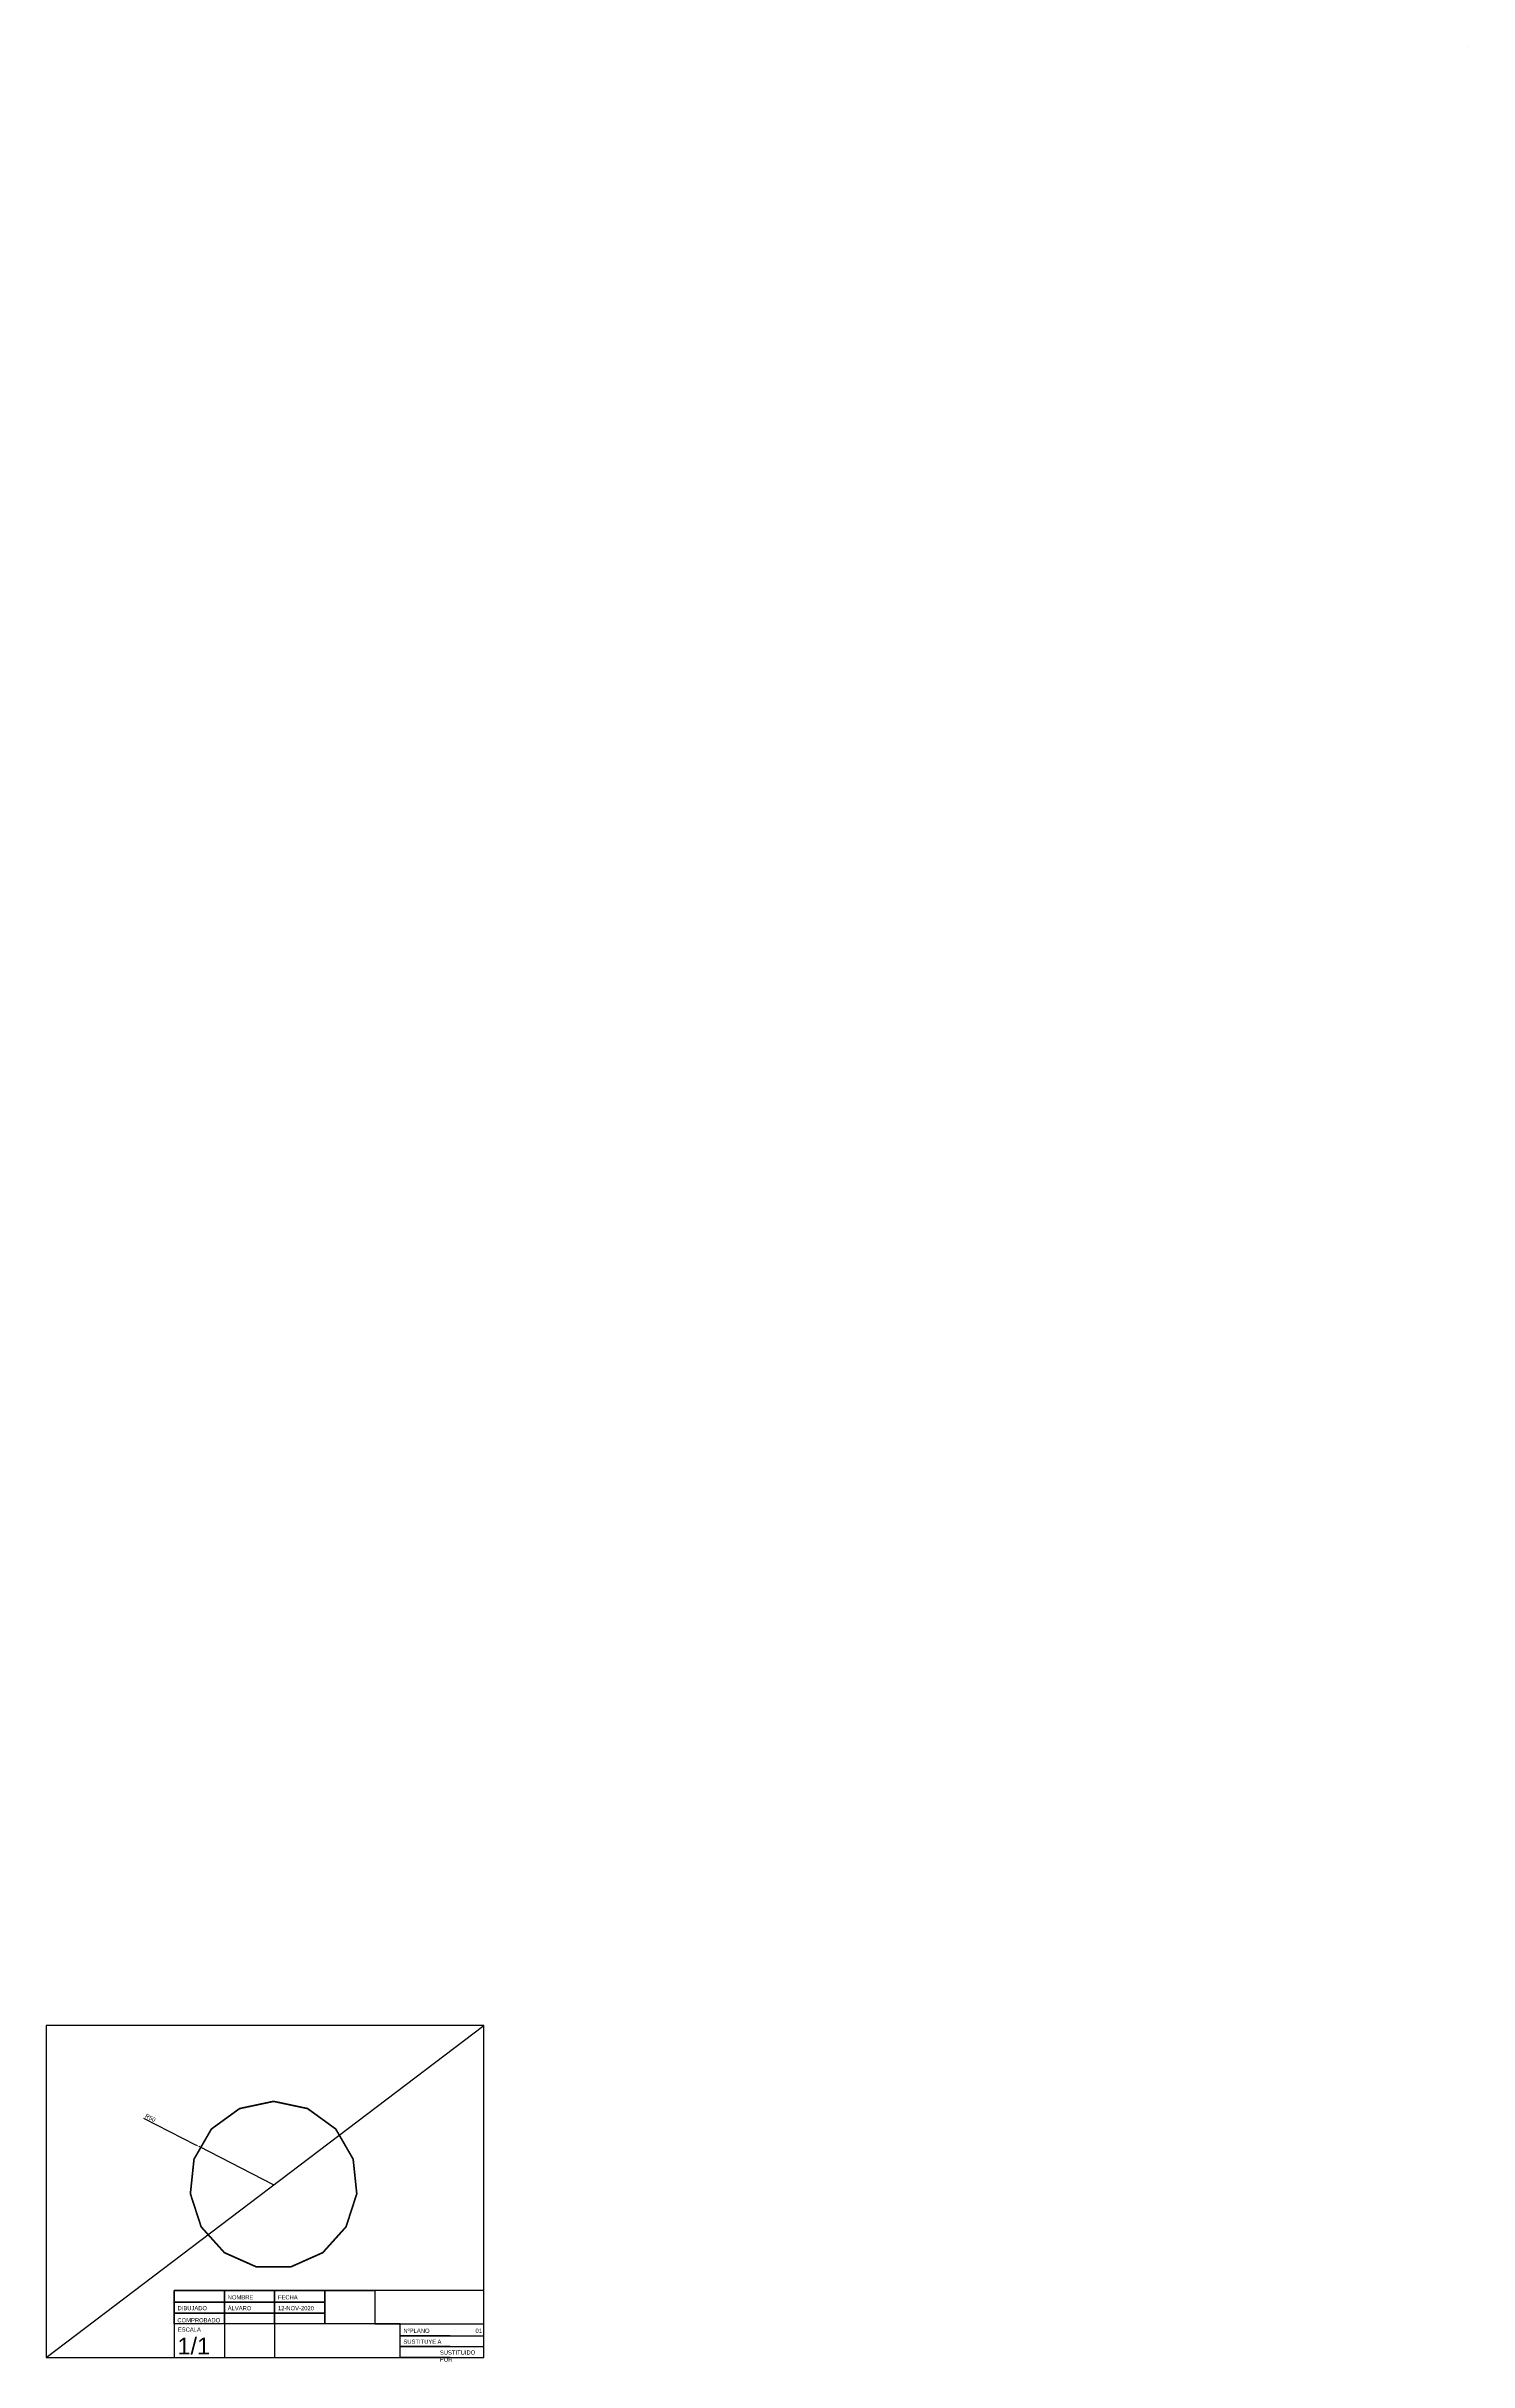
# Model space of a CAD drawing. Header units: millimetres. Extents: x 920 to 1770, y 1747 to 3131.
import ezdxf

# ---------------------------------------------------------------- set-up
doc = ezdxf.new("R2010")
doc.units = ezdxf.units.MM
doc.layers.add('AUXILIAR', color=253, linetype='Continuous')
doc.styles.get("Standard").update_dxf_attribs({"font": 'ARIAL.TTF'})
doc.dimstyles.new('ISO-25', dxfattribs={"dimtxt": 2.5, "dimasz": 2.5, "dimexe": 1.25, "dimexo": 0.625, "dimtad": 1, "dimtxsty": 'Standard', "dimcen": 2.5, "dimadec": 0, "dimazin": 0, "dimtfac": 1, "dimtmove": 0, "dimatfit": 3, "dimfxl": 1, "dimarcsym": 0})

# ---------------------------------------------------------------- blocks, each defined once
blk = doc.blocks.new('cajetin_álvaro')
for p, q in [((588.7, 1381.6), (588.7, 1381.6)), ((588.7, 1381.6), (588.7, 1381.6)), ((588.7, 1381.6), (588.7, 1381.6)), ((588.7, 1381.6), (588.7, 1381.6)), ((588.7, 1381.6), (588.7, 1381.6)), ((-95, 40), (-65, 40)), ((-95, 20), (-95, 40)), ((-65, 40), (-65, 20)), ((-155, 20), (-155, 0)), ((-125, 20), (-125, 0)), ((-65, 20), (-95, 20)), ((-65, 20), (0, 20)), ((-50, 20), (-20, 20)), ((-50, 13), (-50, 20)), ((-50, 13), (-20, 13)), ((-50, 6.5), (-50, 13)), ((-20, 13), (-50, 13)), ((-50, 0), (-50, 6.5)), ((-50, 6.5), (-20, 6.5)), ((-50, 6.5), (-20, 6.5)), ((-50, 0), (-50, 6.5)), ((-20, 6.5), (-50, 6.5)), ((-20, 0), (-50, 0)), ((-20, 0), (-50, 0)), ((-20, 13), (0, 13)), ((-20, 6.5), (0, 6.5)), ((0, 13), (0, 13))]:
    blk.add_line(p, q)
for points in [[(-185, 0), (0, 0), (0, 40), (-185, 40)], [(-185, 40), (-155, 40), (-155, 33), (-185, 33)], [(-185, 33), (-155, 33), (-155, 26.5), (-185, 26.5)], [(-155, 40), (-125, 40), (-125, 33), (-155, 33)], [(-155, 33), (-155, 33), (-155, 33), (-155, 33)], [(-155, 33), (-125, 33), (-125, 26.5), (-155, 26.5)], [(-125, 40), (-95, 40), (-95, 33), (-125, 33)], [(-125, 40), (-95, 40), (-95, 33), (-125, 33)], [(-125, 33), (-95, 33), (-95, 26.5), (-125, 26.5)], [(-95, 40), (-95, 40), (-95, 20), (-95, 20)], [(-95, 40), (-95, 40), (-95, 40), (-95, 40)], [(-185, 26.5), (-155, 26.5), (-155, 20), (-185, 20)], [(-155, 20), (-185, 20), (-185, 26.5), (-155, 26.5)], [(-125, 20), (-155, 20), (-155, 26.5), (-125, 26.5)], [(-155, 26.5), (-155, 26.5), (-155, 20), (-155, 20)], [(-95, 20), (-125, 20), (-125, 26.5), (-95, 26.5)], [(-50, 20), (-125, 20), (-125, 0), (-50, 0)]]:
    blk.add_lwpolyline(points, close=True)
at = {"attachment_point": 1}
for s, width, gutter_width, heights, insert, char_height in [('DIBUJADO', 2.294, 12.5, [0], (-183, 30.7), 2.5), ('ÁLVARO ', 2.294, 14.1, [2.93], (-153, 30.7), 2.5), ('NOMBRE', 2.294, 12.5, [0], (-153, 37.2), 2.5), ('12-NOV-2020 ', 2.294, 14.1, [2.93], (-123, 30.7), 2.5), ('FECHA', 2.294, 12.5, [0], (-123, 37.2), 2.5), ('COMPROBADO', 2, 12.5, [0], (-183.1, 23.5), 2.5), ('ESCALA', 9.04, 12.5, [0], (-182.8, 17.9), 2.5), ('NºPLANO', 2.294, 12.5, [0], (-48, 17.2), 2.5), ('01', 2.294, 12.5, [0], (-4.9, 17.2), 2.5), ('1/1', 2.294, 12.5, [0], (-183, 11.8), 10)]:
    blk.add_mtext_dynamic_manual_height_columns(s, width=width, gutter_width=gutter_width, heights=heights, dxfattribs=dict(at, insert=insert, char_height=char_height))
note = blk.add_mtext_dynamic_manual_height_columns('SUSTITUYE ', width=2.294, gutter_width=18.1, heights=[3.86, 0], dxfattribs=dict(insert=(-48, 10.7), char_height=2.5, attachment_point=1))
for column, words in zip(note.columns.linked_columns, ['A']):
    column.text = words
note = blk.add_mtext_dynamic_manual_height_columns('SUSTITUIDO ', width=2.294, gutter_width=19.5, heights=[2.29, 0], dxfattribs=dict(insert=(-48, 4.2), char_height=2.5, attachment_point=1))
for column, words in zip(note.columns.linked_columns, ['POR']):
    column.text = words
blk = doc.blocks.new('*D4')
at = {"layer": 'AUXILIAR', "color": 0, "lineweight": -2}
for p, q in [((977.7, 1892.6), (1008.8, 1876.6)), ((1055.4, 1852.6), (1011, 1875.5))]:
    blk.add_line(p, q, dxfattribs=at)
at = {"layer": 'AUXILIAR', "color": 0}
blk.add_solid([(1009, 1877), (1008.6, 1876.3), (1011, 1875.5)], dxfattribs=at)
at = {"layer": 'Defpoints', "color": 0}
for p in [(1011, 1875.5), (1055.4, 1852.6)]:
    blk.add_point(p, dxfattribs=at)
at = {"layer": 'AUXILIAR', "color": 0, "insert": (981.8, 1892.7), "char_height": 2.5, "attachment_point": 5, "rotation": 332.7316}
blk.add_mtext('R50', dxfattribs=at)

msp = doc.modelspace()

# ---------------------------------------------------------------- linework, layer by layer
msp.add_lwpolyline([(919.624, 1749.476), (1181.034, 1749.476), (1181.034, 1947.886), (919.624, 1947.886)], close=True)
at = {"const_width": 1}
msp.add_lwpolyline([(1055.45, 1902.568), (1035.113, 1898.245), (1018.293, 1886.024), (1007.897, 1868.019), (1005.724, 1847.341), (1012.149, 1827.568), (1026.061, 1812.117), (1045.054, 1803.661), (1065.846, 1803.661), (1084.839, 1812.117), (1098.751, 1827.568), (1105.176, 1847.341), (1103.003, 1868.019), (1092.607, 1886.024), (1075.787, 1898.245), (1055.45, 1902.568)], dxfattribs=at)
at = {"layer": 'AUXILIAR'}
msp.add_line((919.624, 1749.476), (1181.034, 1947.886), dxfattribs=at)

# ---------------------------------------------------------------- block references
msp.add_blockref('cajetin_álvaro', (1181.034, 1749.476))
msp.add_blockref('cajetin_álvaro', (1181.034, 1749.476))
msp.add_blockref('cajetin_álvaro', (1181.034, 1749.476))

# ---------------------------------------------------------------- dimensions: what is measured, and where the dimension line sits
dim = msp.add_radius_dim(center=(1055.45, 1852.568), mpoint=(1011.006, 1875.476), dimstyle='ISO-25', dxfattribs=at)
dim.commit()
dim.dimension.update_dxf_attribs({"geometry": '*D4', "text_midpoint": (980.939, 1890.974), "dimtype": 164})

doc.saveas('drawing.dxf')
